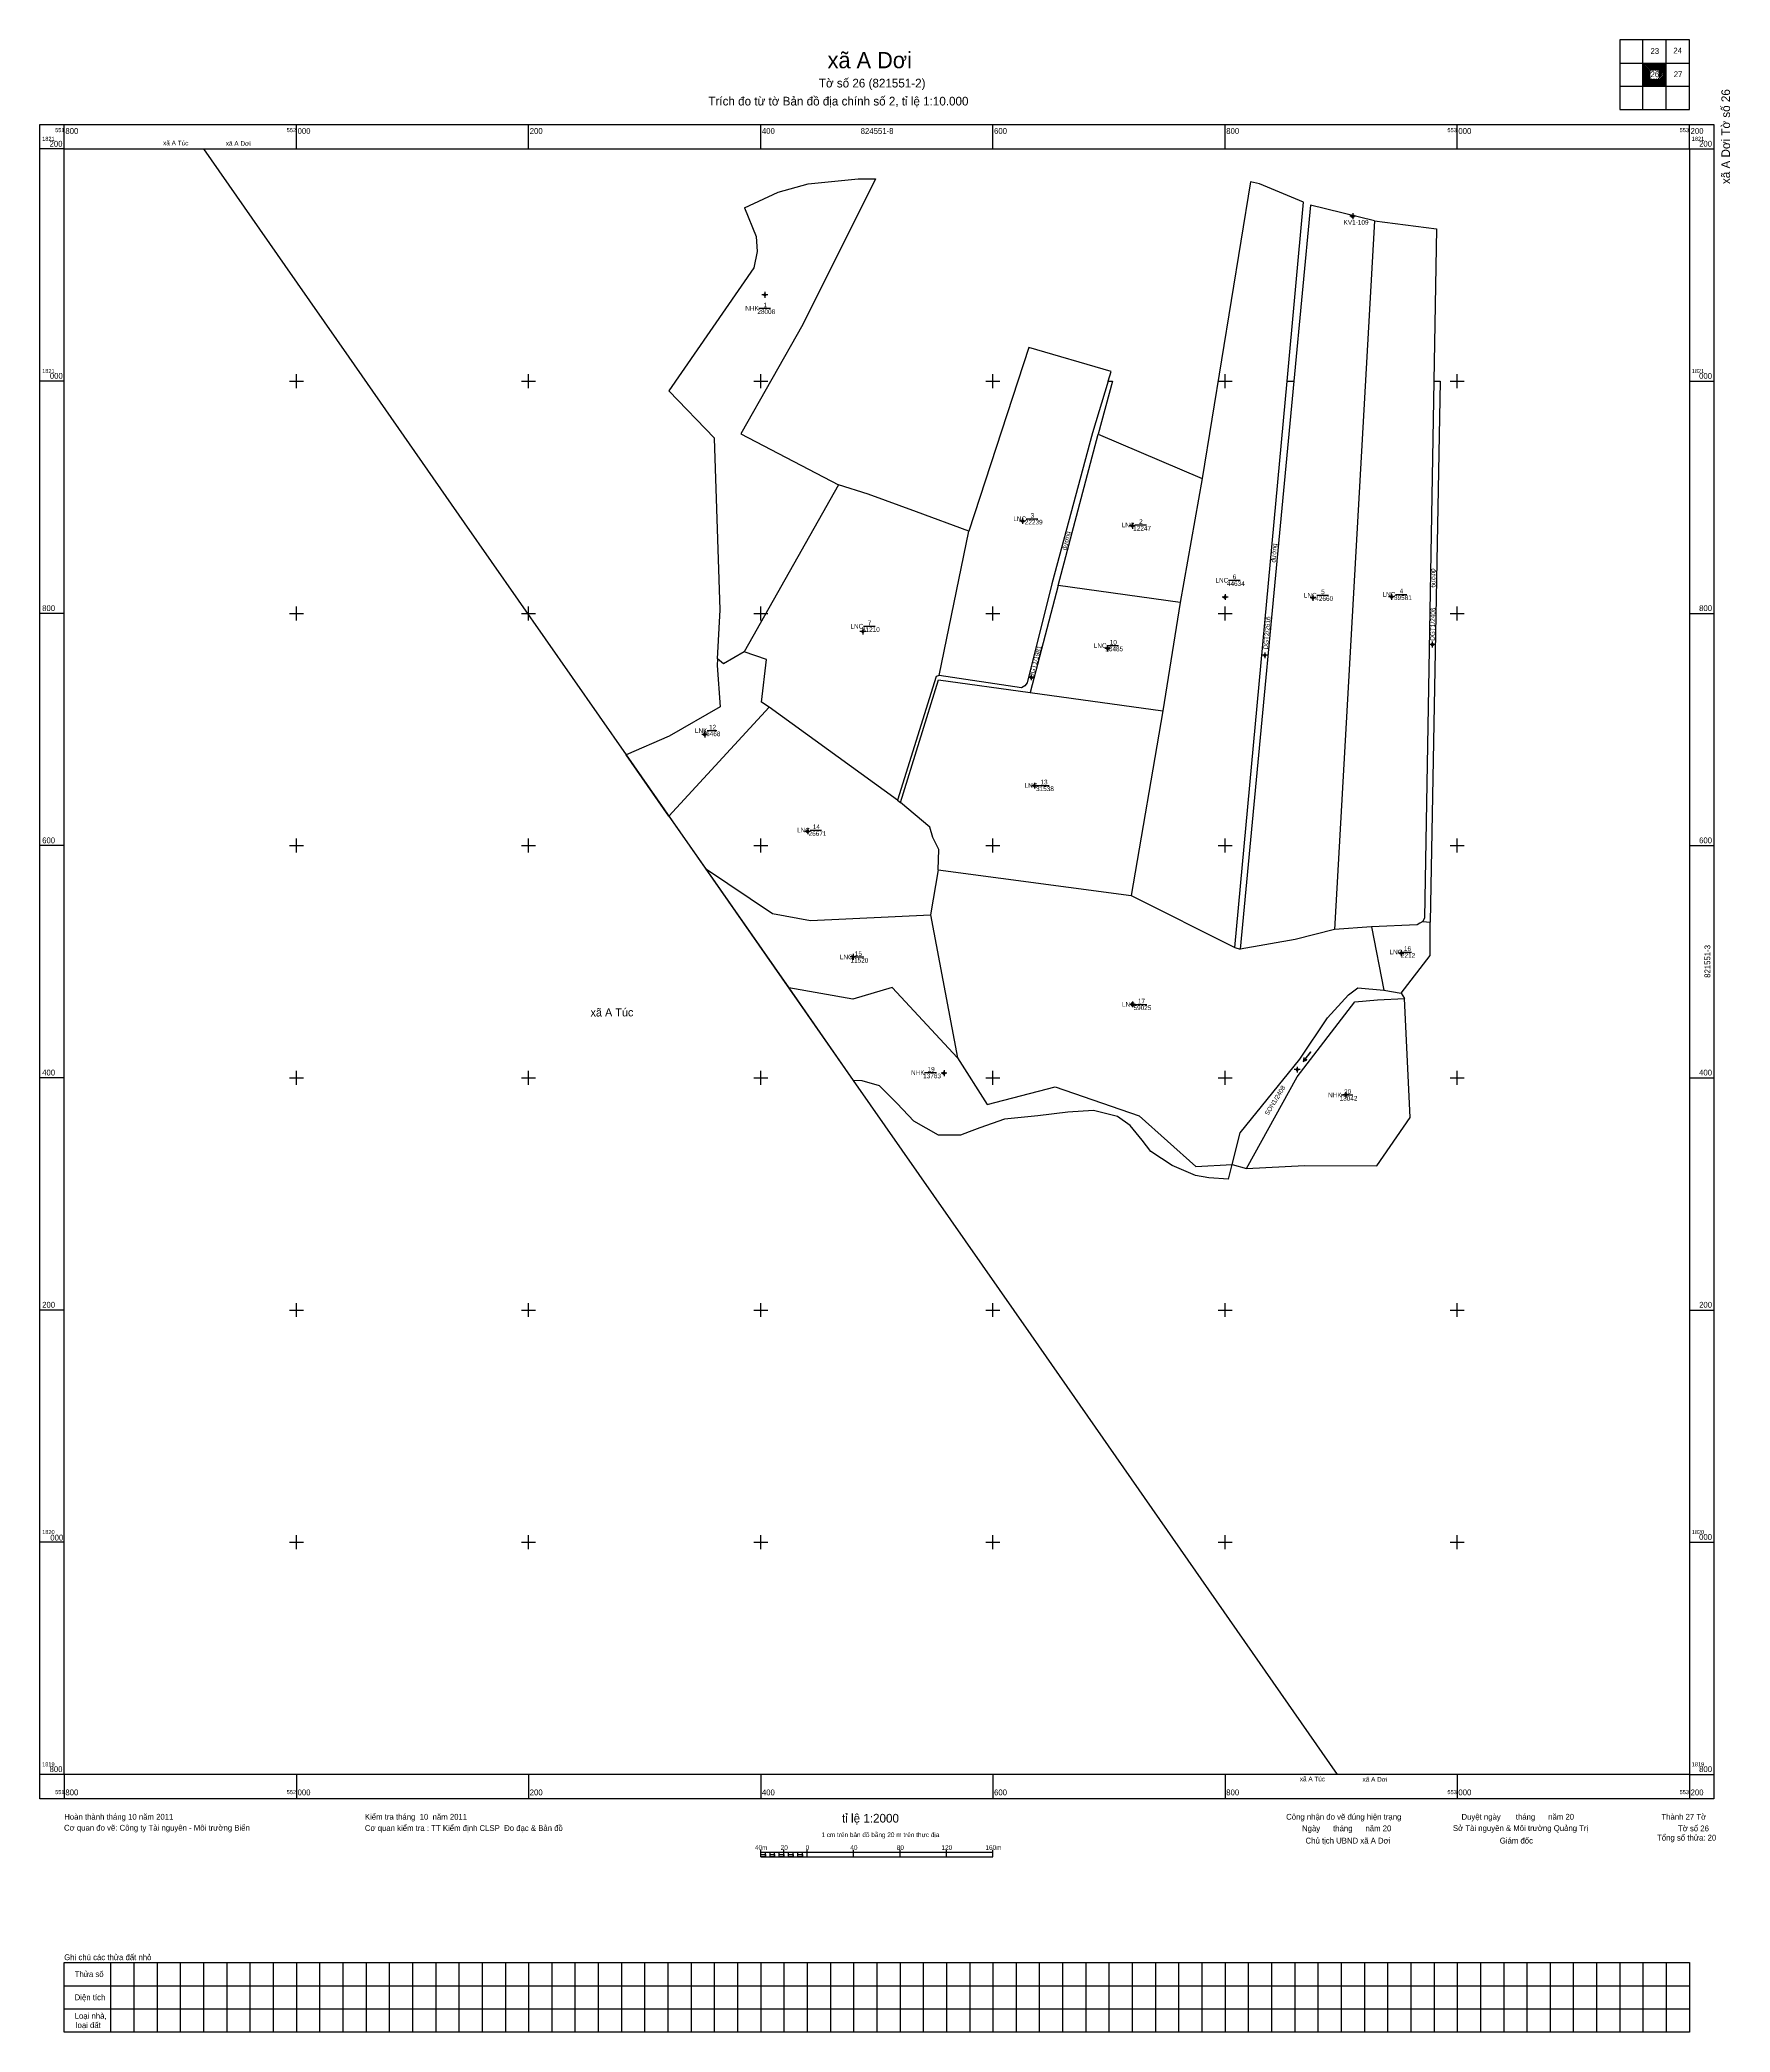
# Model space of a CAD drawing. Extents: x 551779 to 553235, y 1819578 to 1821294.
import ezdxf

# ---------------------------------------------------------------- set-up
doc = ezdxf.new("R2010")
doc.units = 0
for name, color, linetype in [('Level 10', 7, 'Continuous'), ('Level 11', 7, 'Continuous'), ('Level 13', 7, 'Continuous'), ('Level 23', 7, 'Continuous'), ('Level 28', 7, 'Continuous'), ('Level 32', 7, 'Continuous'), ('Level 35', 7, 'Continuous'), ('Level 46', 7, 'Continuous'), ('Level 48', 7, 'Continuous'), ('Level 63', 7, 'Continuous'), ('Level 8', 7, 'Continuous'), ('Level 9', 7, 'Continuous')]:
    doc.layers.add(name, color=color, linetype=linetype)

msp = doc.modelspace()

# ---------------------------------------------------------------- linework, layer by layer
at = {"layer": 'Level 10'}
for p, q in [((552498.92, 1821174.42), (552436.26, 1821048.96)), ((552821.87, 1821171.75), (552780.32, 1820916.11)), ((552928.77, 1821138.06), (552894.22, 1820527.65)), ((552630.98, 1821028.9), (552579.2, 1820870.93)), ((552701.78, 1821008.31), (552630.98, 1821028.9)), ((552699.27, 1821000), (552701.78, 1821008.31)), ((552360.16, 1820951.04), (552320.82, 1820991.67)), ((552703.11, 1821000), (552690.71, 1820954.25)), ((552808.29, 1820512.19), (552853.36, 1821000)), ((552859.25, 1821000), (552812.97, 1820510.72)), ((552985.42, 1821000), (552976.55, 1820534.1)), ((552656.14, 1820824.14), (552690.71, 1820954.25)), ((552690.71, 1820954.25), (552780.32, 1820916.11)), ((552467.11, 1820910.59), (552385.68, 1820766.88)), ((552492.63, 1820902.55), (552467.11, 1820910.59)), ((552534.14, 1820887.39), (552492.63, 1820902.55)), ((552780.32, 1820916.11), (552761.39, 1820809.35)), ((552579.2, 1820870.93), (552534.14, 1820887.39)), ((552553.65, 1820746.53), (552579.2, 1820870.93)), ((552656.14, 1820824.14), (552632.04, 1820731.94)), ((552761.39, 1820809.35), (552656.14, 1820824.14)), ((552761.39, 1820809.35), (552746.37, 1820716.02)), ((552632.04, 1820731.94), (552746.37, 1820716.02)), ((552407.35, 1820719.26), (552320.87, 1820625.41)), ((552517.85, 1820639.02), (552407.35, 1820719.26)), ((552746.37, 1820716.02), (552719.08, 1820557.13)), ((552320.87, 1820625.41), (552284.1, 1820678.13)), ((552320.87, 1820625.41), (552352.41, 1820580.21)), ((552517.85, 1820639.02), (552520.41, 1820637.08)), ((552352.41, 1820580.21), (552424.15, 1820477.36)), ((552552.71, 1820579.13), (552546.13, 1820540.28)), ((552552.71, 1820579.13), (552719.08, 1820557.13)), ((552719.08, 1820557.13), (552808.29, 1820512.19)), ((552546.13, 1820540.28), (552569.48, 1820417.27)), ((552894.22, 1820527.65), (552860.5, 1820519.05)), ((552926.03, 1820529.92), (552894.22, 1820527.65)), ((552926.03, 1820529.92), (552936.85, 1820475.48)), ((552970.29, 1820534.59), (552976.55, 1820534.1)), ((552976.56, 1820505.32), (552976.55, 1820534.1)), ((552808.29, 1820512.19), (552812.97, 1820510.72)), ((552860.5, 1820519.05), (552812.97, 1820510.72)), ((552951.57, 1820472.94), (552976.56, 1820505.32)), ((552424.15, 1820477.36), (552479.77, 1820397.62)), ((552936.85, 1820475.48), (552951.57, 1820472.94)), ((552951.57, 1820472.94), (552954.45, 1820468.26)), ((552959.32, 1820365.93), (552954.45, 1820468.26)), ((552802.97, 1820312.59), (552806.04, 1820325.35))]:
    msp.add_line(p, q, dxfattribs=at)
for points in [[(552386.16, 1821149.24), (552415.09, 1821162.83), (552440.83, 1821169.88), (552484.06, 1821174.42), (552498.92, 1821174.42)], [(552853.36, 1821000), (552867.61, 1821154.2), (552829.6, 1821170.01), (552821.87, 1821171.75)], [(552386.16, 1821149.24), (552396.06, 1821124.48), (552397.05, 1821111.61), (552394.08, 1821097.74), (552320.82, 1820991.67)], [(552928.77, 1821138.06), (552873.59, 1821151.55), (552859.25, 1821000)], [(552928.77, 1821138.06), (552982.11, 1821131.34), (552979.84, 1821000)], [(552436.26, 1821048.96), (552382.74, 1820954.71), (552467.11, 1820910.59)], [(552699.27, 1821000), (552685.81, 1820955.51), (552650.8, 1820825.43), (552629.53, 1820740.08), (552627.6, 1820737.58), (552624.76, 1820735.8), (552553.65, 1820746.53)], [(552979.84, 1821000), (552971.87, 1820537.69), (552970.29, 1820534.59)], [(552362.78, 1820760.93), (552365, 1820803.03), (552360.16, 1820951.04)], [(552385.68, 1820766.88), (552368.02, 1820756.49), (552362.78, 1820760.93)], [(552407.35, 1820719.26), (552400.66, 1820723.4), (552404.91, 1820760.3), (552385.68, 1820766.88)], [(552362.78, 1820760.93), (552362.47, 1820755.02), (552365, 1820719.63), (552321.11, 1820694.26), (552284.1, 1820678.13)], [(552553.65, 1820746.53), (552551.05, 1820745.61), (552517.85, 1820639.02)], [(552520.41, 1820637.08), (552553.14, 1820742.64), (552632.04, 1820731.94)], [(552552.71, 1820579.13), (552553.51, 1820596.65), (552548.12, 1820606.93), (552545.61, 1820615.8), (552520.41, 1820637.08)], [(552352.41, 1820580.21), (552410.07, 1820541.56), (552442.91, 1820535.54), (552546.13, 1820540.28)], [(552970.29, 1820534.59), (552967.89, 1820533.06), (552965.37, 1820531.69), (552926.03, 1820529.92)], [(552569.48, 1820417.27), (552513.1, 1820477.76), (552479.3, 1820467.8), (552424.15, 1820477.36)], [(552806.04, 1820325.35), (552812.98, 1820352.61), (552864.54, 1820415.97), (552888.24, 1820451.55), (552906.4, 1820471.44), (552914.29, 1820477.57), (552936.85, 1820475.48)], [(552818.49, 1820321.98), (552861.99, 1820400.95), (552911.86, 1820465.49), (552931.38, 1820467.09), (552954.45, 1820468.26)], [(552569.48, 1820417.27), (552595.11, 1820377.14), (552653.63, 1820392.11), (552726.01, 1820367.11), (552774.72, 1820323.54), (552806.04, 1820325.35)], [(552579.52, 1820353.34), (552572.03, 1820350.46), (552553.27, 1820350.52), (552531.76, 1820362.55), (552517.53, 1820377.77), (552502.37, 1820393.06), (552487.42, 1820397.43), (552479.77, 1820397.62)], [(552802.97, 1820312.59), (552786.05, 1820313.97), (552774.52, 1820315.91), (552754.3, 1820324.55), (552736.14, 1820336.56), (552728.61, 1820346.35), (552718.2, 1820358.81), (552707.35, 1820366.58), (552686.74, 1820371.83), (552664.43, 1820370.41), (552638.76, 1820367.33), (552610.11, 1820364.31), (552588.62, 1820356.85), (552579.52, 1820353.34)], [(552818.49, 1820321.98), (552868.54, 1820324.34), (552930.61, 1820324.22), (552959.32, 1820365.93)]]:
    msp.add_lwpolyline(points, dxfattribs=at)
at = {"layer": 'Level 11'}
for p, q in [((552402.31, 1821074.4), (552401.06, 1821074.4)), ((552403.56, 1821075.65), (552402.31, 1821074.4)), ((552402.31, 1821074.4), (552403.56, 1821073.15)), ((552403.56, 1821076.9), (552403.56, 1821075.65)), ((552404.81, 1821074.4), (552403.56, 1821075.65)), ((552403.56, 1821073.15), (552404.81, 1821074.4)), ((552403.56, 1821073.15), (552403.56, 1821071.9)), ((552406.06, 1821074.4), (552404.81, 1821074.4)), ((552625.56, 1820882.07), (552625.56, 1820880.82)), ((552624.31, 1820879.57), (552623.06, 1820879.57)), ((552625.56, 1820880.82), (552624.31, 1820879.57)), ((552624.31, 1820879.57), (552625.56, 1820878.32)), ((552626.81, 1820879.57), (552625.56, 1820880.82)), ((552625.56, 1820878.32), (552626.81, 1820879.57)), ((552625.56, 1820878.32), (552625.56, 1820877.07)), ((552628.06, 1820879.57), (552626.81, 1820879.57)), ((552718.88, 1820875.45), (552717.63, 1820875.45)), ((552720.13, 1820876.7), (552718.88, 1820875.45)), ((552718.88, 1820875.45), (552720.13, 1820874.2)), ((552720.13, 1820877.95), (552720.13, 1820876.7)), ((552721.38, 1820875.45), (552720.13, 1820876.7)), ((552720.13, 1820874.2), (552721.38, 1820875.45)), ((552720.13, 1820874.2), (552720.13, 1820872.95)), ((552722.63, 1820875.45), (552721.38, 1820875.45)), ((552798.79, 1820814.09), (552797.54, 1820814.09)), ((552800.04, 1820815.34), (552798.79, 1820814.09)), ((552798.79, 1820814.09), (552800.04, 1820812.84)), ((552800.04, 1820816.59), (552800.04, 1820815.34)), ((552801.29, 1820814.09), (552800.04, 1820815.34)), ((552800.04, 1820812.84), (552801.29, 1820814.09)), ((552802.54, 1820814.09), (552801.29, 1820814.09)), ((552874.45, 1820813.35), (552873.2, 1820813.35)), ((552875.7, 1820814.6), (552874.45, 1820813.35)), ((552874.45, 1820813.35), (552875.7, 1820812.1)), ((552875.7, 1820815.85), (552875.7, 1820814.6)), ((552876.95, 1820813.35), (552875.7, 1820814.6)), ((552875.7, 1820812.1), (552876.95, 1820813.35)), ((552878.2, 1820813.35), (552876.95, 1820813.35)), ((552942.18, 1820814.16), (552940.93, 1820814.16)), ((552943.43, 1820815.41), (552942.18, 1820814.16)), ((552942.18, 1820814.16), (552943.43, 1820812.91)), ((552943.43, 1820816.66), (552943.43, 1820815.41)), ((552944.68, 1820814.16), (552943.43, 1820815.41)), ((552943.43, 1820812.91), (552944.68, 1820814.16)), ((552945.93, 1820814.16), (552944.68, 1820814.16)), ((552800.04, 1820812.84), (552800.04, 1820811.59)), ((552875.7, 1820812.1), (552875.7, 1820810.85)), ((552943.43, 1820812.91), (552943.43, 1820811.66)), ((552486.69, 1820784.4), (552485.44, 1820784.4)), ((552487.94, 1820785.65), (552486.69, 1820784.4)), ((552486.69, 1820784.4), (552487.94, 1820783.15)), ((552487.94, 1820786.9), (552487.94, 1820785.65)), ((552489.19, 1820784.4), (552487.94, 1820785.65)), ((552487.94, 1820783.15), (552489.19, 1820784.4)), ((552487.94, 1820783.15), (552487.94, 1820781.9)), ((552490.44, 1820784.4), (552489.19, 1820784.4)), ((552697.58, 1820769.72), (552696.33, 1820769.72)), ((552698.83, 1820770.97), (552697.58, 1820769.72)), ((552697.58, 1820769.72), (552698.83, 1820768.47)), ((552698.83, 1820772.22), (552698.83, 1820770.97)), ((552700.08, 1820769.72), (552698.83, 1820770.97)), ((552698.83, 1820768.47), (552700.08, 1820769.72)), ((552698.83, 1820768.47), (552698.83, 1820767.22)), ((552701.33, 1820769.72), (552700.08, 1820769.72)), ((552832.98, 1820763.88), (552831.73, 1820763.88)), ((552834.23, 1820765.13), (552832.98, 1820763.88)), ((552832.98, 1820763.88), (552834.23, 1820762.63)), ((552834.23, 1820766.38), (552834.23, 1820765.13)), ((552835.48, 1820763.88), (552834.23, 1820765.13)), ((552834.23, 1820762.63), (552835.48, 1820763.88)), ((552834.23, 1820762.63), (552834.23, 1820761.38)), ((552836.73, 1820763.88), (552835.48, 1820763.88)), ((552977.26, 1820773.19), (552976.01, 1820773.19)), ((552978.51, 1820774.44), (552977.26, 1820773.19)), ((552977.26, 1820773.19), (552978.51, 1820771.94)), ((552978.51, 1820775.69), (552978.51, 1820774.44)), ((552979.76, 1820773.19), (552978.51, 1820774.44)), ((552978.51, 1820771.94), (552979.76, 1820773.19)), ((552978.51, 1820771.94), (552978.51, 1820770.69)), ((552981.01, 1820773.19), (552979.76, 1820773.19)), ((552631.76, 1820744.85), (552630.51, 1820744.85)), ((552633.01, 1820746.1), (552631.76, 1820744.85)), ((552631.76, 1820744.85), (552633.01, 1820743.6)), ((552633.01, 1820747.35), (552633.01, 1820746.1)), ((552634.26, 1820744.85), (552633.01, 1820746.1)), ((552633.01, 1820743.6), (552634.26, 1820744.85)), ((552635.51, 1820744.85), (552634.26, 1820744.85)), ((552633.01, 1820743.6), (552633.01, 1820742.35)), ((552350.54, 1820695.69), (552349.29, 1820695.69)), ((552351.79, 1820696.94), (552350.54, 1820695.69)), ((552350.54, 1820695.69), (552351.79, 1820694.44)), ((552351.79, 1820698.19), (552351.79, 1820696.94)), ((552353.04, 1820695.69), (552351.79, 1820696.94)), ((552351.79, 1820694.44), (552353.04, 1820695.69)), ((552351.79, 1820694.44), (552351.79, 1820693.19)), ((552354.29, 1820695.69), (552353.04, 1820695.69)), ((552634.63, 1820651.58), (552633.38, 1820651.58)), ((552635.88, 1820652.83), (552634.63, 1820651.58)), ((552634.63, 1820651.58), (552635.88, 1820650.33)), ((552635.88, 1820654.08), (552635.88, 1820652.83)), ((552637.13, 1820651.58), (552635.88, 1820652.83)), ((552635.88, 1820650.33), (552637.13, 1820651.58)), ((552635.88, 1820650.33), (552635.88, 1820649.08)), ((552638.38, 1820651.58), (552637.13, 1820651.58)), ((552439.19, 1820612.28), (552437.94, 1820612.28)), ((552440.44, 1820613.53), (552439.19, 1820612.28)), ((552439.19, 1820612.28), (552440.44, 1820611.03)), ((552440.44, 1820614.78), (552440.44, 1820613.53)), ((552441.69, 1820612.28), (552440.44, 1820613.53)), ((552440.44, 1820611.03), (552441.69, 1820612.28)), ((552440.44, 1820611.03), (552440.44, 1820609.78)), ((552442.94, 1820612.28), (552441.69, 1820612.28)), ((552479.62, 1820505.41), (552478.37, 1820504.16)), ((552479.62, 1820506.66), (552479.62, 1820505.41)), ((552480.87, 1820504.16), (552479.62, 1820505.41)), ((552950.56, 1820507.33), (552949.31, 1820507.33)), ((552951.81, 1820508.58), (552950.56, 1820507.33)), ((552950.56, 1820507.33), (552951.81, 1820506.08)), ((552951.81, 1820509.83), (552951.81, 1820508.58)), ((552953.06, 1820507.33), (552951.81, 1820508.58)), ((552951.81, 1820506.08), (552953.06, 1820507.33)), ((552951.81, 1820506.08), (552951.81, 1820504.83)), ((552954.31, 1820507.33), (552953.06, 1820507.33)), ((552478.37, 1820504.16), (552477.12, 1820504.16)), ((552478.37, 1820504.16), (552479.62, 1820502.91)), ((552479.62, 1820502.91), (552480.87, 1820504.16)), ((552479.62, 1820502.91), (552479.62, 1820501.66)), ((552482.12, 1820504.16), (552480.87, 1820504.16)), ((552719.15, 1820463.23), (552717.9, 1820463.23)), ((552720.4, 1820464.48), (552719.15, 1820463.23)), ((552719.15, 1820463.23), (552720.4, 1820461.98)), ((552720.4, 1820465.73), (552720.4, 1820464.48)), ((552721.65, 1820463.23), (552720.4, 1820464.48)), ((552720.4, 1820461.98), (552721.65, 1820463.23)), ((552720.4, 1820461.98), (552720.4, 1820460.73)), ((552722.9, 1820463.23), (552721.65, 1820463.23)), ((552556.71, 1820403.99), (552555.46, 1820403.99)), ((552557.96, 1820405.24), (552556.71, 1820403.99)), ((552556.71, 1820403.99), (552557.96, 1820402.74)), ((552557.96, 1820406.49), (552557.96, 1820405.24)), ((552559.21, 1820403.99), (552557.96, 1820405.24)), ((552557.96, 1820402.74), (552559.21, 1820403.99)), ((552557.96, 1820402.74), (552557.96, 1820401.49)), ((552560.46, 1820403.99), (552559.21, 1820403.99)), ((552860.89, 1820407.08), (552859.64, 1820407.08)), ((552862.14, 1820408.33), (552860.89, 1820407.08)), ((552860.89, 1820407.08), (552862.14, 1820405.83)), ((552862.14, 1820409.58), (552862.14, 1820408.33)), ((552863.39, 1820407.08), (552862.14, 1820408.33)), ((552862.14, 1820405.83), (552863.39, 1820407.08)), ((552862.14, 1820405.83), (552862.14, 1820404.58)), ((552864.64, 1820407.08), (552863.39, 1820407.08)), ((552902.76, 1820385.21), (552901.51, 1820385.21)), ((552904.01, 1820386.46), (552902.76, 1820385.21)), ((552902.76, 1820385.21), (552904.01, 1820383.96)), ((552904.01, 1820387.71), (552904.01, 1820386.46)), ((552905.26, 1820385.21), (552904.01, 1820386.46)), ((552904.01, 1820383.96), (552905.26, 1820385.21)), ((552906.51, 1820385.21), (552905.26, 1820385.21)), ((552904.01, 1820383.96), (552904.01, 1820382.71))]:
    msp.add_line(p, q, dxfattribs=at)
for centre in [(552403.56, 1821074.4), (552625.56, 1820879.57), (552720.13, 1820875.45), (552800.04, 1820814.09), (552875.7, 1820813.35), (552943.43, 1820814.16), (552487.94, 1820784.4), (552698.83, 1820769.72), (552834.23, 1820763.88), (552978.51, 1820773.19), (552633.01, 1820744.85), (552351.79, 1820695.69), (552635.88, 1820651.58), (552440.44, 1820612.28), (552479.62, 1820504.16), (552951.81, 1820507.33), (552720.4, 1820463.23), (552557.96, 1820403.99), (552862.14, 1820407.08), (552904.01, 1820385.21)]:
    msp.add_circle(centre, 0.3, dxfattribs=at)
at = {"layer": 'Level 13'}
for points in [[(552398.37, 1821062.77), (552408.49, 1821062.77)], [(552628.78, 1820881.49), (552638.82, 1820881.49)], [(552722.15, 1820876.17), (552732.32, 1820876.17)], [(552802.86, 1820828.57), (552812.9, 1820828.57)], [(552879, 1820815.67), (552889.12, 1820815.67)], [(552946.76, 1820816.4), (552956.56, 1820816.4)], [(552488.45, 1820788.96), (552498.57, 1820788.96)], [(552698.09, 1820772.26), (552708.23, 1820772.26)], [(552353.97, 1820699.12), (552362.06, 1820699.12)], [(552638.45, 1820651.83), (552648.57, 1820651.83)], [(552442.46, 1820613.3), (552452.26, 1820613.3)], [(552952.57, 1820508.35), (552960.66, 1820508.35)], [(552478.58, 1820504.1), (552488.7, 1820504.1)], [(552722.43, 1820463.23), (552732.57, 1820463.23)], [(552541.18, 1820404.5), (552551.3, 1820404.5)], [(552899.93, 1820385.21), (552910.05, 1820385.21)]]:
    msp.add_lwpolyline(points, dxfattribs=at)
at = {"layer": 'Level 23'}
for p, q in [((552699.27, 1821000), (552701.78, 1821008.31)), ((552703.11, 1821000), (552690.71, 1820954.25)), ((552699.27, 1821000), (552703.11, 1821000)), ((552808.29, 1820512.19), (552853.36, 1821000)), ((552859.25, 1821000), (552812.97, 1820510.72)), ((552853.36, 1821000), (552859.25, 1821000)), ((552985.42, 1821000), (552976.55, 1820534.1)), ((552979.84, 1821000), (552985.42, 1821000)), ((552656.14, 1820824.14), (552690.71, 1820954.25)), ((552656.14, 1820824.14), (552632.04, 1820731.94)), ((552517.85, 1820639.02), (552520.41, 1820637.08)), ((552970.29, 1820534.59), (552976.55, 1820534.1)), ((552808.29, 1820512.19), (552812.97, 1820510.72))]:
    msp.add_line(p, q, dxfattribs=at)
for points in [[(552853.36, 1821000), (552867.61, 1821154.2), (552829.6, 1821170.01), (552821.87, 1821171.75)], [(552928.77, 1821138.06), (552873.59, 1821151.55), (552859.25, 1821000)], [(552928.77, 1821138.06), (552982.11, 1821131.34), (552979.84, 1821000)], [(552699.27, 1821000), (552685.81, 1820955.51), (552650.8, 1820825.43), (552629.53, 1820740.08), (552627.6, 1820737.58), (552624.76, 1820735.8), (552553.65, 1820746.53)], [(552979.84, 1821000), (552971.87, 1820537.69), (552970.29, 1820534.59)], [(552553.65, 1820746.53), (552551.05, 1820745.61), (552517.85, 1820639.02)], [(552520.41, 1820637.08), (552553.14, 1820742.64), (552632.04, 1820731.94)]]:
    msp.add_lwpolyline(points, dxfattribs=at)
at = {"layer": 'Level 32'}
for p, q in [((552936.85, 1820475.48), (552951.57, 1820472.94)), ((552951.57, 1820472.94), (552954.45, 1820468.26)), ((552802.97, 1820312.59), (552806.04, 1820325.35)), ((552806.04, 1820325.35), (552818.49, 1820321.98))]:
    msp.add_line(p, q, dxfattribs=at)
for points in [[(552806.04, 1820325.35), (552812.98, 1820352.61), (552864.54, 1820415.97), (552888.24, 1820451.55), (552906.4, 1820471.44), (552914.29, 1820477.57), (552936.85, 1820475.48)], [(552818.49, 1820321.98), (552861.99, 1820400.95), (552911.86, 1820465.49), (552931.38, 1820467.09), (552954.45, 1820468.26)]]:
    msp.add_lwpolyline(points, dxfattribs=at)
at = {"layer": 'Level 35'}
for p, q in [((552867.81, 1820417.54), (552867.3, 1820414.06)), ((552867.3, 1820414.06), (552870.57, 1820415.36)), ((552867.71, 1820414.79), (552868.11, 1820417.5)), ((552870.46, 1820415.64), (552867.91, 1820414.62))]:
    msp.add_line(p, q, dxfattribs=at)
msp.add_lwpolyline([(552867.91, 1820414.62), (552873.85, 1820422.15), (552873.62, 1820422.33), (552867.71, 1820414.79)], dxfattribs=at)
at = {"layer": 'Level 46'}
for p, q in [((551920.05, 1821200), (551990.09, 1821099.6)), ((551990.09, 1821099.6), (552045.2, 1821020.6)), ((552045.2, 1821020.6), (552144.62, 1820878.08)), ((552144.62, 1820878.08), (552284.1, 1820678.13)), ((552284.1, 1820678.13), (552479.77, 1820397.62)), ((552479.77, 1820397.62), (552632.55, 1820178.61)), ((552632.55, 1820178.61), (552896.66, 1819800))]:
    msp.add_line(p, q, dxfattribs=at)
at = {"layer": 'Level 63'}
for p, q in [((553160, 1821234), (553160, 1821294)), ((553180, 1821234), (553180, 1821294)), ((553140, 1821274), (553200, 1821274)), ((553160, 1821274), (553160, 1821274)), ((553160, 1821272.58), (553161.42, 1821274)), ((553160, 1821271.18), (553162.82, 1821274)), ((553160, 1821269.76), (553164.24, 1821274)), ((553160, 1821268.34), (553165.66, 1821274)), ((553160, 1821266.92), (553167.08, 1821274)), ((553160, 1821265.52), (553168.48, 1821274)), ((553160, 1821264.1), (553169.9, 1821274)), ((553160, 1821262.68), (553171.32, 1821274)), ((553160, 1821261.28), (553172.72, 1821274)), ((553160, 1821259.86), (553166.5, 1821266.36)), ((553160, 1821258.44), (553166.45, 1821264.89)), ((553160, 1821257.04), (553166.25, 1821263.28)), ((553160, 1821255.62), (553166.43, 1821262.05)), ((553160, 1821254.2), (553166.5, 1821260.7)), ((553161.22, 1821254), (553167.72, 1821260.5)), ((553162.62, 1821254), (553169.12, 1821260.5)), ((553164.04, 1821254), (553170.54, 1821260.5)), ((553165.46, 1821254), (553171.96, 1821260.5)), ((553166.88, 1821254), (553173.36, 1821260.5)), ((553167.64, 1821267.5), (553174.14, 1821274)), ((553168.28, 1821254), (553180, 1821265.72)), ((553169.06, 1821267.5), (553175.56, 1821274)), ((553169.7, 1821254), (553180, 1821264.3)), ((553170.48, 1821267.5), (553176.98, 1821274)), ((553171.12, 1821254), (553180, 1821262.88)), ((553171.88, 1821267.5), (553178.38, 1821274)), ((553172.52, 1821254), (553180, 1821261.48)), ((553173.3, 1821267.5), (553179.8, 1821274)), ((553173.5, 1821266.28), (553180, 1821272.78)), ((553173.5, 1821260.64), (553180, 1821267.12)), ((553173.65, 1821265.03), (553180, 1821271.38)), ((553173.69, 1821263.65), (553180, 1821269.96)), ((553173.8, 1821262.34), (553180, 1821268.54)), ((553173.94, 1821254), (553180, 1821260.06)), ((553140, 1821254), (553200, 1821254)), ((553175.36, 1821254), (553180, 1821258.64)), ((553176.76, 1821254), (553180, 1821257.24)), ((553178.18, 1821254), (553180, 1821255.82)), ((553179.6, 1821254), (553180, 1821254.4))]:
    msp.add_line(p, q, dxfattribs=at)
for points in [[(553140, 1821234), (553200, 1821234), (553200, 1821294), (553140, 1821294)], [(551779, 1821221), (553221, 1821221), (553221, 1819779), (551779, 1819779)], [(551800, 1821200), (553200, 1821200), (553200, 1819800), (551800, 1819800)], [(552400, 1819729), (552400, 1819731), (552404, 1819731), (552404, 1819729)], [(552408, 1819729), (552408, 1819731), (552412, 1819731), (552412, 1819729)], [(552416, 1819729), (552416, 1819731), (552420, 1819731), (552420, 1819729)], [(552424, 1819729), (552424, 1819731), (552428, 1819731), (552428, 1819729)], [(552432, 1819729), (552432, 1819731), (552436, 1819731), (552436, 1819729)], [(551800, 1819638), (553200, 1819638), (553200, 1819578), (551800, 1819578)]]:
    msp.add_lwpolyline(points, close=True, dxfattribs=at)
for points in [[(551800, 1821200), (551800, 1821221)], [(552000, 1821200), (552000, 1821221)], [(552200, 1821200), (552200, 1821221)], [(552400, 1821200), (552400, 1821221)], [(552600, 1821200), (552600, 1821221)], [(552800, 1821200), (552800, 1821221)], [(553000, 1821200), (553000, 1821221)], [(553200, 1821200), (553200, 1821221)], [(551800, 1821200), (551779, 1821200)], [(553200, 1821200), (553221, 1821200)], [(552000, 1820994), (552000, 1821006)], [(552200, 1820994), (552200, 1821006)], [(552400, 1820994), (552400, 1821006)], [(552600, 1820994), (552600, 1821006)], [(552800, 1820994), (552800, 1821006)], [(553000, 1820994), (553000, 1821006)], [(551800, 1821000), (551779, 1821000)], [(551994, 1821000), (552006, 1821000)], [(552194, 1821000), (552206, 1821000)], [(552394, 1821000), (552406, 1821000)], [(552594, 1821000), (552606, 1821000)], [(552794, 1821000), (552806, 1821000)], [(552994, 1821000), (553006, 1821000)], [(553200, 1821000), (553221, 1821000)], [(551800, 1820800), (551779, 1820800)], [(551994, 1820800), (552006, 1820800)], [(552000, 1820794), (552000, 1820806)], [(552194, 1820800), (552206, 1820800)], [(552200, 1820794), (552200, 1820806)], [(552394, 1820800), (552406, 1820800)], [(552400, 1820794), (552400, 1820806)], [(552594, 1820800), (552606, 1820800)], [(552600, 1820794), (552600, 1820806)], [(552794, 1820800), (552806, 1820800)], [(552800, 1820794), (552800, 1820806)], [(552994, 1820800), (553006, 1820800)], [(553000, 1820794), (553000, 1820806)], [(553200, 1820800), (553221, 1820800)], [(551800, 1820600), (551779, 1820600)], [(551994, 1820600), (552006, 1820600)], [(552000, 1820594), (552000, 1820606)], [(552194, 1820600), (552206, 1820600)], [(552200, 1820594), (552200, 1820606)], [(552394, 1820600), (552406, 1820600)], [(552400, 1820594), (552400, 1820606)], [(552594, 1820600), (552606, 1820600)], [(552600, 1820594), (552600, 1820606)], [(552794, 1820600), (552806, 1820600)], [(552800, 1820594), (552800, 1820606)], [(552994, 1820600), (553006, 1820600)], [(553000, 1820594), (553000, 1820606)], [(553200, 1820600), (553221, 1820600)], [(552000, 1820394), (552000, 1820406)], [(552200, 1820394), (552200, 1820406)], [(552400, 1820394), (552400, 1820406)], [(552600, 1820394), (552600, 1820406)], [(552800, 1820394), (552800, 1820406)], [(553000, 1820394), (553000, 1820406)], [(551800, 1820400), (551779, 1820400)], [(551994, 1820400), (552006, 1820400)], [(552194, 1820400), (552206, 1820400)], [(552394, 1820400), (552406, 1820400)], [(552594, 1820400), (552606, 1820400)], [(552794, 1820400), (552806, 1820400)], [(552994, 1820400), (553006, 1820400)], [(553200, 1820400), (553221, 1820400)], [(551800, 1820200), (551779, 1820200)], [(551994, 1820200), (552006, 1820200)], [(552000, 1820194), (552000, 1820206)], [(552194, 1820200), (552206, 1820200)], [(552200, 1820194), (552200, 1820206)], [(552394, 1820200), (552406, 1820200)], [(552400, 1820194), (552400, 1820206)], [(552594, 1820200), (552606, 1820200)], [(552600, 1820194), (552600, 1820206)], [(552794, 1820200), (552806, 1820200)], [(552800, 1820194), (552800, 1820206)], [(552994, 1820200), (553006, 1820200)], [(553000, 1820194), (553000, 1820206)], [(553200, 1820200), (553221, 1820200)], [(551800, 1820000), (551779, 1820000)], [(551994, 1820000), (552006, 1820000)], [(552000, 1819994), (552000, 1820006)], [(552194, 1820000), (552206, 1820000)], [(552200, 1819994), (552200, 1820006)], [(552394, 1820000), (552406, 1820000)], [(552400, 1819994), (552400, 1820006)], [(552594, 1820000), (552606, 1820000)], [(552600, 1819994), (552600, 1820006)], [(552794, 1820000), (552806, 1820000)], [(552800, 1819994), (552800, 1820006)], [(552994, 1820000), (553006, 1820000)], [(553000, 1819994), (553000, 1820006)], [(553200, 1820000), (553221, 1820000)], [(551800, 1819800), (551779, 1819800)], [(551800, 1819800), (551800, 1819779)], [(552000, 1819800), (552000, 1819779)], [(552200, 1819800), (552200, 1819779)], [(552400, 1819800), (552400, 1819779)], [(552600, 1819800), (552600, 1819779)], [(552800, 1819800), (552800, 1819779)], [(553000, 1819800), (553000, 1819779)], [(553200, 1819800), (553200, 1819779)], [(553200, 1819800), (553221, 1819800)], [(552400, 1819729), (552400, 1819735)], [(552400, 1819733), (552600, 1819733)], [(552404, 1819729), (552404, 1819733)], [(552408, 1819729), (552408, 1819733)], [(552412, 1819729), (552412, 1819733)], [(552416, 1819729), (552416, 1819733)], [(552420, 1819729), (552420, 1819735)], [(552420, 1819729), (552420, 1819733)], [(552424, 1819729), (552424, 1819733)], [(552428, 1819729), (552428, 1819733)], [(552432, 1819729), (552432, 1819733)], [(552436, 1819729), (552436, 1819733)], [(552440, 1819729), (552440, 1819735)], [(552480, 1819729), (552480, 1819735)], [(552520, 1819729), (552520, 1819735)], [(552560, 1819729), (552560, 1819735)], [(552600, 1819729), (552600, 1819735)], [(552400, 1819729), (552600, 1819729)], [(551840, 1819638), (551840, 1819578)], [(551860, 1819638), (551860, 1819578)], [(551880, 1819638), (551880, 1819578)], [(551900, 1819638), (551900, 1819578)], [(551920, 1819638), (551920, 1819578)], [(551940, 1819638), (551940, 1819578)], [(551960, 1819638), (551960, 1819578)], [(551980, 1819638), (551980, 1819578)], [(552000, 1819638), (552000, 1819578)], [(552020, 1819638), (552020, 1819578)], [(552040, 1819638), (552040, 1819578)], [(552060, 1819638), (552060, 1819578)], [(552080, 1819638), (552080, 1819578)], [(552100, 1819638), (552100, 1819578)], [(552120, 1819638), (552120, 1819578)], [(552140, 1819638), (552140, 1819578)], [(552160, 1819638), (552160, 1819578)], [(552180, 1819638), (552180, 1819578)], [(552200, 1819638), (552200, 1819578)], [(552220, 1819638), (552220, 1819578)], [(552240, 1819638), (552240, 1819578)], [(552260, 1819638), (552260, 1819578)], [(552280, 1819638), (552280, 1819578)], [(552300, 1819638), (552300, 1819578)], [(552320, 1819638), (552320, 1819578)], [(552340, 1819638), (552340, 1819578)], [(552360, 1819638), (552360, 1819578)], [(552380, 1819638), (552380, 1819578)], [(552400, 1819638), (552400, 1819578)], [(552420, 1819638), (552420, 1819578)], [(552440, 1819638), (552440, 1819578)], [(552460, 1819638), (552460, 1819578)], [(552480, 1819638), (552480, 1819578)], [(552500, 1819638), (552500, 1819578)], [(552520, 1819638), (552520, 1819578)], [(552540, 1819638), (552540, 1819578)], [(552560, 1819638), (552560, 1819578)], [(552580, 1819638), (552580, 1819578)], [(552600, 1819638), (552600, 1819578)], [(552620, 1819638), (552620, 1819578)], [(552640, 1819638), (552640, 1819578)], [(552660, 1819638), (552660, 1819578)], [(552680, 1819638), (552680, 1819578)], [(552700, 1819638), (552700, 1819578)], [(552720, 1819638), (552720, 1819578)], [(552740, 1819638), (552740, 1819578)], [(552760, 1819638), (552760, 1819578)], [(552780, 1819638), (552780, 1819578)], [(552800, 1819638), (552800, 1819578)], [(552820, 1819638), (552820, 1819578)], [(552840, 1819638), (552840, 1819578)], [(552860, 1819638), (552860, 1819578)], [(552880, 1819638), (552880, 1819578)], [(552900, 1819638), (552900, 1819578)], [(552920, 1819638), (552920, 1819578)], [(552940, 1819638), (552940, 1819578)], [(552960, 1819638), (552960, 1819578)], [(552980, 1819638), (552980, 1819578)], [(553000, 1819638), (553000, 1819578)], [(553020, 1819638), (553020, 1819578)], [(553040, 1819638), (553040, 1819578)], [(553060, 1819638), (553060, 1819578)], [(553080, 1819638), (553080, 1819578)], [(553100, 1819638), (553100, 1819578)], [(553120, 1819638), (553120, 1819578)], [(553140, 1819638), (553140, 1819578)], [(553160, 1819638), (553160, 1819578)], [(553180, 1819638), (553180, 1819578)], [(551800, 1819618), (553200, 1819618)], [(551800, 1819598), (553200, 1819598)]]:
    msp.add_lwpolyline(points, dxfattribs=at)
at = {"layer": 'Level 8'}
for p, q in [((552908.76, 1821142.09), (552907.51, 1821142.09)), ((552910.01, 1821144.59), (552910.01, 1821143.34)), ((552910.01, 1821140.84), (552910.01, 1821139.59)), ((552912.51, 1821142.09), (552911.26, 1821142.09))]:
    msp.add_line(p, q, dxfattribs=at)
for radius in [1.25, 0.3]:
    msp.add_circle((552910.01, 1821142.09), radius, dxfattribs=at)

# ---------------------------------------------------------------- texts
at = {"layer": 'Level 13'}
for s, p in [('NHK ', (552386.69, 1821060.77)), ('28008', (552397.11, 1821057.88)), ('1', (552402.35, 1821063.66)), ('LNC ', (552617.61, 1820879.49)), ('3', (552632.53, 1820882.38)), ('22239', (552627.52, 1820876.6)), ('LNC ', (552710.97, 1820874.17)), ('12247', (552720.88, 1820871.28)), ('2', (552725.96, 1820877.06)), ('LNC ', (552791.69, 1820826.57)), ('6', (552806.58, 1820829.46)), ('44634', (552801.6, 1820823.68)), ('LNC ', (552867.83, 1820813.67)), ('42660', (552877.74, 1820810.78)), ('5', (552882.77, 1820816.56)), ('LNC ', (552935.63, 1820814.4)), ('39581', (552945.54, 1820811.51)), ('4', (552950.44, 1820817.29)), ('LNC ', (552477.28, 1820786.96)), ('31210', (552487.19, 1820784.07)), ('7', (552492.21, 1820789.85)), ('LNC ', (552686.91, 1820770.26)), ('10485', (552696.82, 1820767.37)), ('10', (552700.63, 1820773.15)), ('LNK ', (552343.3, 1820697.12)), ('6468', (552352.96, 1820694.23)), ('12', (552355.48, 1820700.01)), ('LNC ', (552627.28, 1820649.83)), ('31538', (552637.19, 1820646.94)), ('13', (552640.98, 1820652.72)), ('LNC ', (552431.33, 1820611.3)), ('26671', (552441.24, 1820608.41)), ('14', (552444.88, 1820614.19)), ('LNC', (552468.18, 1820502.1)), ('15', (552481.09, 1820504.99)), ('LNC ', (552941.65, 1820506.35)), ('2212', (552951.56, 1820503.46)), ('16', (552954.06, 1820509.24)), ('11520', (552477.32, 1820499.21)), ('LNC ', (552711.25, 1820461.23)), ('59025', (552721.16, 1820458.34)), ('17', (552724.94, 1820464.12)), ('NHK ', (552529.5, 1820402.5)), ('13763', (552539.92, 1820399.61)), ('19', (552543.75, 1820405.39)), ('NHK', (552888.74, 1820383.21)), ('13042', (552898.67, 1820380.32)), ('20', (552902.46, 1820386.1))]:
    msp.add_text(s, height=4, dxfattribs=at).set_placement(p)
for s, rotation, p in [('DGT2/2616', 85.30257, (552836.85, 1820768.76)), ('DGT1/2406', 88.55728, (552980.51, 1820776.4)), ('DGT1/1981', 74.78708, (552634.64, 1820744.07)), ('SON1/2408', 58.48481, (552837.18, 1820367.16))]:
    msp.add_text(s, height=4, rotation=rotation, dxfattribs=at).set_placement(p)
at = {"layer": 'Level 28'}
for rotation, p in [(77.60594, (552663.38, 1820854.08)), (86.08078, (552843.53, 1820843.64)), (272.01205, (552977.75, 1820838.69))]:
    msp.add_text('đường', height=3.999, rotation=rotation, dxfattribs=at).set_placement(p)
at = {"layer": 'Level 48'}
msp.add_text('xã A Túc', height=7, rotation=0.15671, dxfattribs=at).set_placement((552253.38, 1820452.78))
at = {"layer": 'Level 63'}
for s, height, p in [('xã A Dơi', 14, (552457.6, 1821269.54)), ('23', 5, (553166.48, 1821281.86)), ('24', 5, (553186.18, 1821282.26)), ('Tờ số 26 (821551-2)', 7.5, (552450.08, 1821252.99)), ('26', 5, (553166.52, 1821261.86)), ('27', 5, (553186.49, 1821261.86)), ('Trích đo từ tờ Bản đồ địa chính số 2, tỉ lệ 1:10.000', 7.5, (552354.91, 1821237.46)), ('1821', 3.5, (551781, 1821207)), ('551', 3.5, (551792.19, 1821214.5)), ('800', 5, (551801, 1821213)), ('552', 3.5, (551991.61, 1821214.5)), ('000', 5, (552001, 1821213)), ('200', 5, (552201, 1821213)), ('400', 5, (552401, 1821213)), ('824551-8', 5, (552486.1, 1821213)), ('600', 5, (552601, 1821213)), ('800', 5, (552801, 1821213)), ('553', 3.5, (552991.55, 1821214.5)), ('000', 5, (553001, 1821213)), ('553', 3.5, (553191.55, 1821214.5)), ('200', 5, (553201, 1821213)), ('1821', 3.5, (553202, 1821207)), ('200', 5, (551787.36, 1821202)), ('200', 5, (553208.36, 1821202)), ('1821', 3.5, (551781, 1821007)), ('000', 5, (551787.6, 1821002.12)), ('1821', 3.5, (553202, 1821007)), ('000', 5, (553208.36, 1821002)), ('800', 5, (551781, 1820802)), ('800', 5, (553208.36, 1820802)), ('600', 5, (551781, 1820602)), ('600', 5, (553208.36, 1820602)), ('400', 5, (551781, 1820402)), ('400', 5, (553208.36, 1820402)), ('200', 5, (551781, 1820202)), ('200', 5, (553208.36, 1820202)), ('1820', 3.5, (551781, 1820007)), ('1820', 3.5, (553202, 1820007)), ('000', 5, (553208.36, 1820002)), ('000', 5, (551787.98, 1820001.47)), ('1819', 3.5, (551781, 1819807)), ('800', 5, (551787.36, 1819802)), ('1819', 3.5, (553202, 1819807)), ('800', 5, (553208.36, 1819802)), ('551', 3.5, (551792.19, 1819783)), ('800', 5, (551801, 1819782)), ('552', 3.5, (551991.61, 1819783)), ('000', 5, (552001, 1819782)), ('200', 5, (552201, 1819782)), ('400', 5, (552401, 1819782)), ('600', 5, (552601, 1819782)), ('800', 5, (552801, 1819782)), ('553', 3.5, (552991.55, 1819783)), ('000', 5, (553001, 1819782)), ('553', 3.5, (553191.55, 1819783)), ('200', 5, (553201, 1819782)), ('Kiểm tra tháng  10  năm 2011 ', 5, (552059, 1819761)), ('tỉ lệ 1:2000', 7.5, (552470, 1819758.5)), ('Cơ quan đo vẽ: Công ty Tài nguyên - Môi trường Biển ', 5, (551799.83, 1819751.55)), ('Hoàn thành tháng 10 năm 2011 ', 5, (551800, 1819761)), ('Cơ quan kiểm tra : TT Kiểm định CLSP  Đo đạc & Bản đồ', 5, (552059, 1819751.29)), ('1 cm trên bản đồ bằng 20 m trên thực địa', 4, (552452.24, 1819746)), ('Công nhận đo vẽ đúng hiện trạng', 5, (552852.64, 1819761)), ('Ngày      tháng      năm 20', 5, (552866.31, 1819751.03)), ('Sở Tài nguyên & Môi trường Quảng Trị', 5, (552996.29, 1819751.26)), ('Duyệt ngày       tháng      năm 20', 5, (553003.65, 1819761)), ('Thành 27 Tờ', 5, (553175.89, 1819761)), ('Tờ số 26', 5, (553190.14, 1819751)), ('40m', 4, (552395.05, 1819735)), ('20', 4, (552417.2, 1819735)), ('0', 4, (552438.66, 1819735)), ('40', 4, (552477.2, 1819735)), ('80', 4, (552517.2, 1819735)), ('120', 4, (552555.74, 1819735)), ('160m', 4, (552593.6, 1819735)), ('Chủ tịch UBND xã A Dơi', 5, (552869.32, 1819740.46)), ('Giám đốc ', 5, (553036.62, 1819740.46)), ('Tổng số thửa: 20', 5, (553172.15, 1819743)), ('Ghi chú các thửa đất nhỏ', 5, (551800, 1819640)), ('Thửa số', 5, (551809, 1819625.5)), ('Diện tích', 5, (551809, 1819605.5)), ('Loại nhà,', 5, (551809, 1819589.5)), ('loại đất', 5, (551810, 1819581.5))]:
    msp.add_text(s, height=height, dxfattribs=at).set_placement(p)
for s, height, rotation, p in [('xã A Dơi Tờ số 26', 7.4999, 90, (553235, 1821169.8)), (' xã A Túc                     xã A Dơi', 4, 359.64129, (551883.62, 1821203.19)), ('821551-3', 5, 90, (553218, 1820486.15)), (' xã A Túc                     xã A Dơi', 4, 359.64129, (552862.84, 1819794.15))]:
    msp.add_text(s, height=height, rotation=rotation, dxfattribs=at).set_placement(p)
at = {"layer": 'Level 9'}
msp.add_text('KV1-109', height=4, dxfattribs=at).set_placement((552902.1, 1821134.82))

doc.saveas('drawing.dxf')
